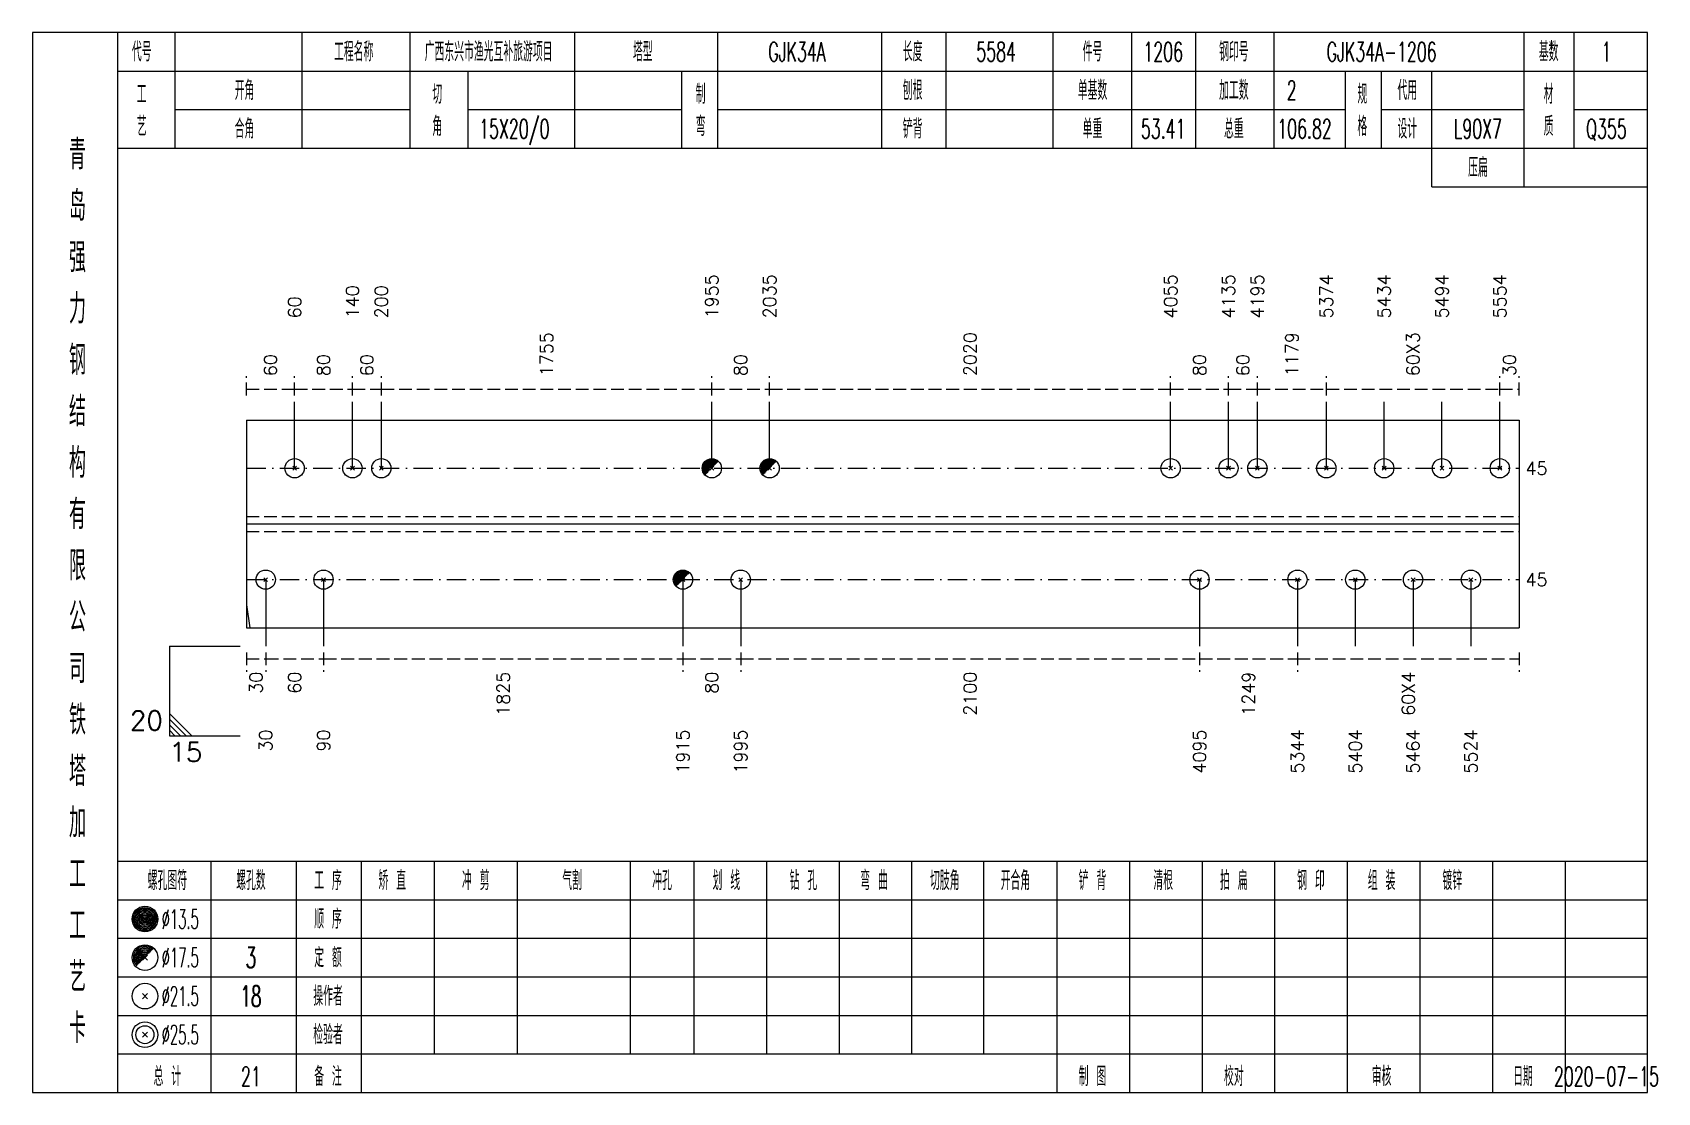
# Model space of a CAD drawing. Extents: x 0 to 2606, y -377 to 6479.
# Drawn here: x 2091.2 to 2344.1, y 1400 to 1565 of the extents above; entities that cross this region are included whole.
import ezdxf
from ezdxf.enums import TextEntityAlignment as Align

# ---------------------------------------------------------------- set-up
doc = ezdxf.new("R2010")
doc.units = 0
doc.header["$MEASUREMENT"] = 0
doc.linetypes.add('一点画线', pattern=[5.2, 3, -1, 0.2, -1])
doc.linetypes.add('虚线', pattern=[2.75, 2, -0.75])
doc.layers.get('0').update_dxf_attribs({"linetype": 'CONTINUOUS', "lineweight": 25})
doc.layers.add('1', color=7, linetype='CONTINUOUS', lineweight=25)
doc.layers.add('4', color=7, linetype='CONTINUOUS', lineweight=25)
doc.styles.get("Standard").update_dxf_attribs({"font": 'simplex.shx', "width": 0.7, "height": 3, "bigfont": 'gbhzfs.shx'})

msp = doc.modelspace()

# ---------------------------------------------------------------- texts
at = {"color": 7, "linetype": 'Continuous', "lineweight": 13}
for s, p in [('140', (2141, 1520.5)), ('200', (2145.5, 1520.5)), ('1955', (2196.94, 1520.5)), ('2035', (2205.94, 1520.5)), ('4055', (2268.36, 1520.5)), ('4135', (2277.36, 1520.5)), ('4195', (2281.86, 1520.5)), ('5374', (2292.6, 1520.5)), ('5434', (2301.6, 1520.5)), ('5494', (2310.6, 1520.5)), ('5554', (2319.6, 1520.5)), ('60', (2132, 1520.5))]:
    msp.add_text(s, height=2, rotation=90, dxfattribs=at).set_placement(p, align=Align.MIDDLE_LEFT)
at = {"color": 8, "linetype": 'Continuous', "lineweight": 9}
for s, p in [('1755', (2171.22, 1511.5)), ('2020', (2237.15, 1511.5)), ('1179', (2287.23, 1511.5)), ('60X3', (2306.1, 1511.5)), ('60', (2128.25, 1511.5)), ('80', (2136.5, 1511.5)), ('60', (2143.25, 1511.5)), ('80', (2201.44, 1511.5)), ('80', (2272.86, 1511.5)), ('60', (2279.61, 1511.5)), ('30', (2321.1, 1511.5))]:
    msp.add_text(s, height=2, rotation=90, dxfattribs=at).set_placement(p, align=Align.MIDDLE_LEFT)
at = {"color": 7, "linetype": 'Continuous', "lineweight": 13}
for p in [(2323.6, 1497.17), (2323.6, 1479.83)]:
    msp.add_text('45', height=2, dxfattribs=at).set_placement(p, align=Align.MIDDLE_LEFT)
at = {"color": 8, "linetype": 'Continuous', "lineweight": 9}
for s, p in [('30', (2126, 1465.5)), ('60', (2132, 1465.5)), ('1825', (2164.47, 1465.5)), ('80', (2196.94, 1465.5)), ('2100', (2237.15, 1465.5)), ('1249', (2280.48, 1465.5)), ('60X4', (2305.35, 1465.5))]:
    msp.add_text(s, height=2, rotation=90, dxfattribs=at).set_placement(p, align=Align.MIDDLE_RIGHT)
at = {"color": 7, "linetype": 'Continuous', "lineweight": 13}
msp.add_text('20', height=3, dxfattribs=at).set_placement((2111.5, 1455.5), align=Align.BOTTOM_RIGHT)
msp.add_text('15', height=3, dxfattribs=at).set_placement((2112.5, 1454.5), align=Align.TOP_LEFT)
at = {"layer": '1', "color": 7, "linetype": 'Continuous', "lineweight": 13}
for s, p in [('30', (2127.5, 1456.5)), ('90', (2136.5, 1456.5)), ('1915', (2192.44, 1456.5)), ('1995', (2201.44, 1456.5)), ('4095', (2272.86, 1456.5)), ('5344', (2288.1, 1456.5)), ('5404', (2297.1, 1456.5)), ('5464', (2306.1, 1456.5)), ('5524', (2315.1, 1456.5))]:
    msp.add_text(s, height=2, rotation=90, dxfattribs=at).set_placement(p, align=Align.MIDDLE_RIGHT)
at = {"layer": '4', "color": 1, "linetype": 'Continuous', "lineweight": 13}
for s, height, width, p in [('代号', 3, 0.6, (2108.2, 1562)), ('工程名称', 3, 0.6, (2141.2, 1562)), ('广西东兴市渔光互补旅游项目', 3, 0.6, (2162.2, 1562)), ('塔型', 3, 0.6, (2186.2, 1562)), ('GJK34A', 3, 0.6, (2210.2, 1562)), ('长度', 3, 0.6, (2228.2, 1562)), ('5584', 3, 0.6, (2241.2, 1562)), ('件号', 3, 0.6, (2256.2, 1562)), ('1206', 3, 0.6, (2267.2, 1562)), ('钢印号', 3, 0.6, (2278.2, 1562)), ('GJK34A-1206', 3, 0.6, (2301.2, 1562)), ('基数', 3, 0.6, (2327.2, 1562)), ('1', 3, 0.6, (2336.2, 1562)), ('工', 3, 0.6, (2108.2, 1555.4)), ('开角', 3, 0.6, (2124.2, 1556)), ('切', 3, 0.6, (2154.2, 1555.4)), ('制', 3, 0.6, (2195.2, 1555.4)), ('刨根', 3, 0.6, (2228.2, 1556)), ('单基数', 3, 0.6, (2256.2, 1556)), ('加工数', 3, 0.6, (2278.2, 1556)), ('2', 3, 0.6, (2287.2, 1556)), ('规', 3, 0.6, (2298.2, 1555.4)), ('代用', 3, 0.6, (2305.2, 1556)), ('材', 3, 0.6, (2327.2, 1555.4)), ('艺', 3, 0.6, (2108.2, 1550.4)), ('合角', 3, 0.6, (2124.2, 1550)), ('角', 3, 0.6, (2154.2, 1550.4)), ('15X20/0', 3, 0.6, (2166.2, 1550)), ('弯', 3, 0.6, (2195.2, 1550.4)), ('铲背', 3, 0.6, (2228.2, 1550)), ('单重', 3, 0.6, (2256.2, 1550)), ('53.41', 3, 0.6, (2267.2, 1550)), ('总重', 3, 0.6, (2278.2, 1550)), ('106.82', 3, 0.6, (2289.2, 1550)), ('格', 3, 0.6, (2298.2, 1550.4)), ('设计', 3, 0.6, (2305.2, 1550)), ('L90X7', 3, 0.6, (2316.2, 1550)), ('质', 3, 0.6, (2327.2, 1550.4)), ('Q355', 3, 0.6, (2336.2, 1550)), ('青', 4.6, 0.8, (2098.2, 1546)), ('压扁', 3, 0.6, (2316.2, 1544)), ('岛', 4.6, 0.8, (2098.2, 1538)), ('强', 4.6, 0.8, (2098.2, 1530)), ('力', 4.6, 0.8, (2098.2, 1522)), ('钢', 4.6, 0.8, (2098.2, 1514)), ('结', 4.6, 0.8, (2098.2, 1506)), ('构', 4.6, 0.8, (2098.2, 1498)), ('有', 4.6, 0.8, (2098.2, 1490)), ('限', 4.6, 0.8, (2098.2, 1482)), ('公', 4.6, 0.8, (2098.2, 1474)), ('司', 4.6, 0.8, (2098.2, 1466)), ('铁', 4.6, 0.8, (2098.2, 1458)), ('塔', 4.6, 0.8, (2098.2, 1450)), ('加', 4.6, 0.8, (2098.2, 1442)), ('工', 4.6, 0.8, (2098.2, 1434)), ('螺孔图符', 3, 0.6, (2112.2, 1433)), ('螺孔数', 3, 0.6, (2125.2, 1433)), ('工 序', 3, 0.6, (2137.2, 1433)), ('矫 直', 3, 0.6, (2147.2, 1433)), ('冲 剪', 3, 0.6, (2160.2, 1433)), ('气割', 3, 0.6, (2175.2, 1433)), ('冲孔', 3, 0.6, (2189.2, 1433)), ('划 线', 3, 0.6, (2199.2, 1433)), ('钻 孔', 3, 0.6, (2211.2, 1433)), ('弯 曲', 3, 0.6, (2222.2, 1433)), ('切肢角', 3, 0.6, (2233.2, 1433)), ('开合角', 3, 0.6, (2244.2, 1433)), ('铲 背', 3, 0.6, (2256.2, 1433)), ('清根', 3, 0.6, (2267.2, 1433)), ('拍 扁', 3, 0.6, (2278.2, 1433)), ('钢 印', 3, 0.6, (2290.2, 1433)), ('组 装', 3, 0.6, (2301.2, 1433)), ('镀锌', 3, 0.6, (2312.2, 1433)), ('工', 4.6, 0.8, (2098.2, 1426)), ('%%C13.5', 3, 0.5, (2114.2, 1427)), ('顺 序', 3, 0.6, (2137.2, 1427)), ('%%C17.5', 3, 0.5, (2114.2, 1421)), ('3', 3.2, 0.6, (2125.2, 1421)), ('定 额', 3, 0.6, (2137.2, 1421)), ('艺', 4.6, 0.8, (2098.2, 1418)), ('%%C21.5', 3, 0.5, (2114.2, 1415)), ('18', 3.2, 0.6, (2125.2, 1415)), ('操作者', 3, 0.6, (2137.2, 1415)), ('卡', 4.6, 0.8, (2098.2, 1410)), ('%%C25.5', 3, 0.5, (2114.2, 1409)), ('检验者', 3, 0.6, (2137.2, 1409)), ('总 计', 3, 0.6, (2112.2, 1402.5)), ('21', 3, 0.6, (2125.2, 1402.5)), ('备 注', 3, 0.6, (2137.2, 1402.5)), ('制 图', 3, 0.6, (2256.2, 1402.5)), ('校对', 3, 0.6, (2278.2, 1402.5)), ('审核', 3, 0.6, (2301.2, 1402.5)), ('日期', 3, 0.6, (2323.2, 1402.5)), ('2020-07-15', 3, 0.6, (2336.2, 1402.5))]:
    msp.add_text(s, height=height, dxfattribs=dict(at, width=width)).set_placement(p, align=Align.MIDDLE_CENTER)

# ---------------------------------------------------------------- linework, layer by layer
at = {"color": 8, "linetype": '虚线', "lineweight": 9}
for p, q in [((2124.5, 1508.5), (2124.5, 1511.5)), ((2132, 1508.5), (2132, 1511.5)), ((2132, 1508.5), (2132, 1511.5)), ((2141, 1508.5), (2141, 1511.5)), ((2141, 1508.5), (2141, 1511.5)), ((2145.5, 1508.5), (2145.5, 1511.5)), ((2145.5, 1508.5), (2145.5, 1511.5)), ((2196.94, 1508.5), (2196.94, 1511.5)), ((2196.94, 1508.5), (2196.94, 1511.5)), ((2205.94, 1508.5), (2205.94, 1511.5)), ((2205.94, 1508.5), (2205.94, 1511.5)), ((2268.36, 1508.5), (2268.36, 1511.5)), ((2268.36, 1508.5), (2268.36, 1511.5)), ((2277.36, 1508.5), (2277.36, 1511.5)), ((2277.36, 1508.5), (2277.36, 1511.5)), ((2281.86, 1508.5), (2281.86, 1511.5)), ((2281.86, 1508.5), (2281.86, 1511.5)), ((2292.6, 1508.5), (2292.6, 1511.5)), ((2292.6, 1508.5), (2292.6, 1511.5)), ((2319.6, 1508.5), (2319.6, 1511.5)), ((2319.6, 1508.5), (2319.6, 1511.5)), ((2322.6, 1508.5), (2322.6, 1511.5)), ((2124.5, 1509.5), (2132, 1509.5)), ((2132, 1509.5), (2141, 1509.5)), ((2141, 1509.5), (2145.5, 1509.5)), ((2145.5, 1509.5), (2196.94, 1509.5)), ((2196.94, 1509.5), (2205.94, 1509.5)), ((2205.94, 1509.5), (2268.36, 1509.5)), ((2268.36, 1509.5), (2277.36, 1509.5)), ((2277.36, 1509.5), (2281.86, 1509.5)), ((2281.86, 1509.5), (2292.6, 1509.5)), ((2292.6, 1509.5), (2319.6, 1509.5)), ((2319.6, 1509.5), (2322.6, 1509.5)), ((2124.5, 1468.5), (2124.5, 1465.5)), ((2124.5, 1467.5), (2127.5, 1467.5)), ((2127.5, 1468.5), (2127.5, 1465.5)), ((2127.5, 1468.5), (2127.5, 1465.5)), ((2127.5, 1467.5), (2136.5, 1467.5)), ((2136.5, 1468.5), (2136.5, 1465.5)), ((2136.5, 1468.5), (2136.5, 1465.5)), ((2136.5, 1467.5), (2192.44, 1467.5)), ((2192.44, 1468.5), (2192.44, 1465.5)), ((2192.44, 1468.5), (2192.44, 1465.5)), ((2192.44, 1467.5), (2201.44, 1467.5)), ((2201.44, 1468.5), (2201.44, 1465.5)), ((2201.44, 1468.5), (2201.44, 1465.5)), ((2201.44, 1467.5), (2272.86, 1467.5)), ((2272.86, 1468.5), (2272.86, 1465.5)), ((2272.86, 1468.5), (2272.86, 1465.5)), ((2272.86, 1467.5), (2288.1, 1467.5)), ((2288.1, 1468.5), (2288.1, 1465.5)), ((2288.1, 1468.5), (2288.1, 1465.5)), ((2288.1, 1467.5), (2322.6, 1467.5)), ((2322.6, 1468.5), (2322.6, 1465.5))]:
    msp.add_line(p, q, dxfattribs=at)
at = {"color": 7, "linetype": 'Continuous', "lineweight": 13}
for p, q in [((2132, 1497.17), (2132, 1507.5)), ((2141, 1497.17), (2141, 1507.5)), ((2145.5, 1497.17), (2145.5, 1507.5)), ((2196.94, 1497.17), (2196.94, 1507.5)), ((2205.94, 1497.17), (2205.94, 1507.5)), ((2268.36, 1497.17), (2268.36, 1507.5)), ((2277.36, 1497.17), (2277.36, 1507.5)), ((2281.86, 1497.17), (2281.86, 1507.5)), ((2292.6, 1497.17), (2292.6, 1507.5)), ((2301.6, 1497.17), (2301.6, 1507.5)), ((2310.6, 1497.17), (2310.6, 1507.5)), ((2319.6, 1497.17), (2319.6, 1507.5)), ((2131.7, 1496.87), (2132.3, 1497.47)), ((2132.3, 1496.87), (2131.7, 1497.47)), ((2140.7, 1496.87), (2141.3, 1497.47)), ((2141.3, 1496.87), (2140.7, 1497.47)), ((2145.2, 1496.87), (2145.8, 1497.47)), ((2145.8, 1496.87), (2145.2, 1497.47)), ((2268.06, 1496.87), (2268.66, 1497.47)), ((2268.66, 1496.87), (2268.06, 1497.47)), ((2277.06, 1496.87), (2277.66, 1497.47)), ((2277.66, 1496.87), (2277.06, 1497.47)), ((2281.56, 1496.87), (2282.16, 1497.47)), ((2282.16, 1496.87), (2281.56, 1497.47)), ((2292.3, 1496.87), (2292.9, 1497.47)), ((2292.9, 1496.87), (2292.3, 1497.47)), ((2301.3, 1496.87), (2301.9, 1497.47)), ((2301.9, 1496.87), (2301.3, 1497.47)), ((2310.3, 1496.87), (2310.9, 1497.47)), ((2310.9, 1496.87), (2310.3, 1497.47)), ((2319.3, 1496.87), (2319.9, 1497.47)), ((2319.9, 1496.87), (2319.3, 1497.47)), ((2127.5, 1479.83), (2127.5, 1469.5)), ((2136.5, 1479.83), (2136.5, 1469.5)), ((2192.44, 1479.83), (2192.44, 1469.5)), ((2201.44, 1479.83), (2201.44, 1469.5)), ((2272.86, 1479.83), (2272.86, 1469.5)), ((2288.1, 1479.83), (2288.1, 1469.5)), ((2297.1, 1479.83), (2297.1, 1469.5)), ((2306.1, 1479.83), (2306.1, 1469.5)), ((2315.1, 1479.83), (2315.1, 1469.5)), ((2124.5, 1475.93), (2125.03, 1472.33)), ((2112.5, 1469.5), (2123.5, 1469.5)), ((2112.5, 1469.5), (2112.5, 1455.5)), ((2116, 1455.5), (2112.5, 1459)), ((2115.12, 1455.5), (2112.5, 1458.12)), ((2114.25, 1455.5), (2112.5, 1457.25)), ((2113.38, 1455.5), (2112.5, 1456.38)), ((2112.5, 1455.5), (2123.5, 1455.5))]:
    msp.add_line(p, q, dxfattribs=at)
at = {"color": 7, "linetype": 'Continuous', "lineweight": 18}
for p, q in [((2124.5, 1504.67), (2124.5, 1472.33)), ((2124.5, 1504.67), (2322.6, 1504.67)), ((2322.6, 1504.67), (2322.6, 1472.33)), ((2124.5, 1488.5), (2322.6, 1488.5))]:
    msp.add_line(p, q, dxfattribs=at)
at = {"color": 7, "linetype": 'Continuous', "lineweight": 0}
for p, q in [((2196.64, 1496.87), (2197.24, 1497.47)), ((2196.64, 1497.47), (2197.24, 1496.87)), ((2205.64, 1496.87), (2206.24, 1497.47)), ((2205.64, 1497.47), (2206.24, 1496.87))]:
    msp.add_line(p, q, dxfattribs=at)
at = {"color": 3, "linetype": '一点画线', "lineweight": 13}
for p, q in [((2124.5, 1497.17), (2322.6, 1497.17)), ((2124.5, 1479.83), (2322.6, 1479.83))]:
    msp.add_line(p, q, dxfattribs=at)
at = {"color": 1, "linetype": '虚线', "lineweight": 18}
for p, q in [((2124.5, 1489.67), (2322.6, 1489.67)), ((2124.5, 1487.33), (2322.6, 1487.33))]:
    msp.add_line(p, q, dxfattribs=at)
at = {"color": 7, "linetype": 'Continuous', "lineweight": 13}
for centre in [(2132, 1497.17), (2141, 1497.17), (2145.5, 1497.17), (2196.94, 1497.17), (2205.94, 1497.17), (2268.36, 1497.17), (2277.36, 1497.17), (2281.86, 1497.17), (2292.6, 1497.17), (2301.6, 1497.17), (2310.6, 1497.17), (2319.6, 1497.17)]:
    msp.add_circle(centre, 1.5, dxfattribs=at)
for centre, radius in [((2196.94, 1497.17), 1.35), ((2196.94, 1497.17), 1.2), ((2196.94, 1497.17), 1.05), ((2196.94, 1497.17), 0.9), ((2196.94, 1497.17), 0.75), ((2196.94, 1497.17), 0.6), ((2196.94, 1497.17), 0.45), ((2196.94, 1497.17), 0.3), ((2205.94, 1497.17), 1.35), ((2205.94, 1497.17), 1.2), ((2205.94, 1497.17), 1.05), ((2205.94, 1497.17), 0.9), ((2205.94, 1497.17), 0.75), ((2205.94, 1497.17), 0.6), ((2205.94, 1497.17), 0.45), ((2205.94, 1497.17), 0.3), ((2196.94, 1497.17), 0.15), ((2205.94, 1497.17), 0.15)]:
    msp.add_arc(centre, radius, 45, 225, dxfattribs=at)
at = {"layer": '1', "color": 7, "linetype": 'Continuous', "lineweight": 13}
for p, q in [((2127.2, 1479.53), (2127.8, 1480.13)), ((2127.8, 1479.53), (2127.2, 1480.13)), ((2136.2, 1479.53), (2136.8, 1480.13)), ((2136.8, 1479.53), (2136.2, 1480.13)), ((2201.14, 1479.53), (2201.74, 1480.13)), ((2201.74, 1479.53), (2201.14, 1480.13)), ((2272.56, 1479.53), (2273.16, 1480.13)), ((2273.16, 1479.53), (2272.56, 1480.13)), ((2287.8, 1479.53), (2288.4, 1480.13)), ((2288.4, 1479.53), (2287.8, 1480.13)), ((2296.8, 1479.53), (2297.4, 1480.13)), ((2297.4, 1479.53), (2296.8, 1480.13)), ((2305.8, 1479.53), (2306.4, 1480.13)), ((2306.4, 1479.53), (2305.8, 1480.13)), ((2314.8, 1479.53), (2315.4, 1480.13)), ((2315.4, 1479.53), (2314.8, 1480.13))]:
    msp.add_line(p, q, dxfattribs=at)
at = {"layer": '1', "color": 7, "linetype": 'Continuous', "lineweight": 0}
for p, q in [((2192.14, 1479.53), (2192.74, 1480.13)), ((2192.14, 1480.13), (2192.74, 1479.53))]:
    msp.add_line(p, q, dxfattribs=at)
at = {"layer": '1', "color": 7, "linetype": 'Continuous', "lineweight": 18}
msp.add_line((2124.5, 1472.33), (2322.6, 1472.33), dxfattribs=at)
at = {"layer": '1', "color": 7, "linetype": 'Continuous', "lineweight": 13}
for centre in [(2127.5, 1479.83), (2136.5, 1479.83), (2192.44, 1479.83), (2201.44, 1479.83), (2272.86, 1479.83), (2288.1, 1479.83), (2297.1, 1479.83), (2306.1, 1479.83), (2315.1, 1479.83)]:
    msp.add_circle(centre, 1.5, dxfattribs=at)
for radius in [1.35, 1.2, 1.05, 0.9, 0.75, 0.6, 0.45, 0.3, 0.15]:
    msp.add_arc((2192.44, 1479.83), radius, 45, 225, dxfattribs=at)
at = {"layer": '4', "color": 1, "linetype": 'Continuous', "lineweight": 18}
for p, q in [((2104.5, 1400), (2104.5, 1565)), ((2113.4, 1547), (2113.4, 1565)), ((2133.2, 1547), (2133.2, 1565)), ((2150, 1547), (2150, 1565)), ((2175.6, 1547), (2175.6, 1565)), ((2197.9, 1547), (2197.9, 1565)), ((2223.4, 1547), (2223.4, 1565)), ((2233.4, 1547), (2233.4, 1565)), ((2250.1, 1547), (2250.1, 1565)), ((2262.3, 1547), (2262.3, 1565)), ((2272.3, 1547), (2272.3, 1565)), ((2284.5, 1547), (2284.5, 1565)), ((2323.4, 1541), (2323.4, 1565)), ((2331.2, 1547), (2331.2, 1565)), ((2104.5, 1559), (2342.6, 1559)), ((2159, 1547), (2159, 1559)), ((2192.3, 1547), (2192.3, 1559)), ((2295.6, 1547), (2295.6, 1559)), ((2301.2, 1547), (2301.2, 1559)), ((2309, 1541), (2309, 1559)), ((2113.4, 1553), (2150, 1553)), ((2159, 1553), (2192.3, 1553)), ((2197.9, 1553), (2295.6, 1553)), ((2301.2, 1553), (2323.4, 1553)), ((2331.2, 1553), (2342.6, 1553)), ((2104.5, 1547), (2342.6, 1547)), ((2309, 1541), (2342.6, 1541)), ((2104.5, 1436), (2342.6, 1436)), ((2119, 1400), (2119, 1436)), ((2132.3, 1400), (2132.3, 1436)), ((2142.4, 1400), (2142.4, 1436)), ((2153.8, 1406), (2153.8, 1436)), ((2166.7, 1406), (2166.7, 1436)), ((2184.3, 1406), (2184.3, 1436)), ((2194.2, 1406), (2194.2, 1436)), ((2205.5, 1406), (2205.5, 1436)), ((2216.8, 1406), (2216.8, 1436)), ((2228.1, 1406), (2228.1, 1436)), ((2239.3, 1406), (2239.3, 1436)), ((2250.7, 1406), (2250.7, 1436)), ((2262, 1406), (2262, 1436)), ((2273.3, 1406), (2273.3, 1436)), ((2284.6, 1406), (2284.6, 1436)), ((2295.9, 1406), (2295.9, 1436)), ((2307.2, 1406), (2307.2, 1436)), ((2318.5, 1406), (2318.5, 1436)), ((2329.8, 1406), (2329.8, 1436)), ((2104.5, 1430), (2342.6, 1430)), ((2104.5, 1424), (2342.6, 1424)), ((2104.5, 1418), (2342.6, 1418)), ((2104.5, 1412), (2342.6, 1412)), ((2104.5, 1406), (2342.6, 1406)), ((2250.7, 1400), (2250.7, 1406)), ((2262, 1400), (2262, 1406)), ((2273.3, 1400), (2273.3, 1406)), ((2284.6, 1400), (2284.6, 1406)), ((2295.9, 1400), (2295.9, 1406)), ((2307.2, 1400), (2307.2, 1406)), ((2318.5, 1400), (2318.5, 1406)), ((2329.8, 1400), (2329.8, 1406))]:
    msp.add_line(p, q, dxfattribs=at)
at = {"layer": '4', "color": 7, "linetype": 'Continuous', "lineweight": 13}
for p, q in [((2108.5, 1426.8), (2108.9, 1427.2)), ((2108.9, 1426.8), (2108.5, 1427.2)), ((2108.3, 1414.6), (2109.1, 1415.4)), ((2109.1, 1414.6), (2108.3, 1415.4)), ((2108.3, 1408.6), (2109.1, 1409.4)), ((2109.1, 1408.6), (2108.3, 1409.4))]:
    msp.add_line(p, q, dxfattribs=at)
at = {"layer": '4', "color": 7, "linetype": 'Continuous', "lineweight": 0}
for p, q in [((2108.3, 1420.6), (2109.1, 1421.4)), ((2108.3, 1421.4), (2109.1, 1420.6))]:
    msp.add_line(p, q, dxfattribs=at)
at = {"layer": '4', "color": 1, "linetype": 'Continuous', "lineweight": 18}
msp.add_lwpolyline([(2091.2, 1565), (2091.2, 1400), (2342.6, 1400), (2342.6, 1565)], close=True, dxfattribs=at)
at = {"layer": '4', "color": 7, "linetype": 'Continuous', "lineweight": 13}
for centre, radius in [((2108.7, 1427), 2), ((2108.7, 1427), 1.8), ((2108.7, 1427), 1.6), ((2108.7, 1427), 1.4), ((2108.7, 1427), 1.2), ((2108.7, 1427), 1), ((2108.7, 1427), 0.8), ((2108.7, 1427), 0.6), ((2108.7, 1427), 0.4), ((2108.7, 1427), 0.2), ((2108.7, 1421), 2), ((2108.7, 1415), 2), ((2108.7, 1409), 2), ((2108.7, 1409), 1.4)]:
    msp.add_circle(centre, radius, dxfattribs=at)
for radius in [1.8, 1.6, 1.4, 1.2, 1, 0.8, 0.6, 0.4, 0.2]:
    msp.add_arc((2108.7, 1421), radius, 45, 225, dxfattribs=at)

msp.set_redraw_order([(e.dxf.handle, doc.entitydb.next_handle()) for e in msp.query("TEXT MTEXT ATTDEF DIMENSION ARC_DIMENSION")])  # texts and dimensions are drawn at this point

doc.saveas('drawing.dxf')
